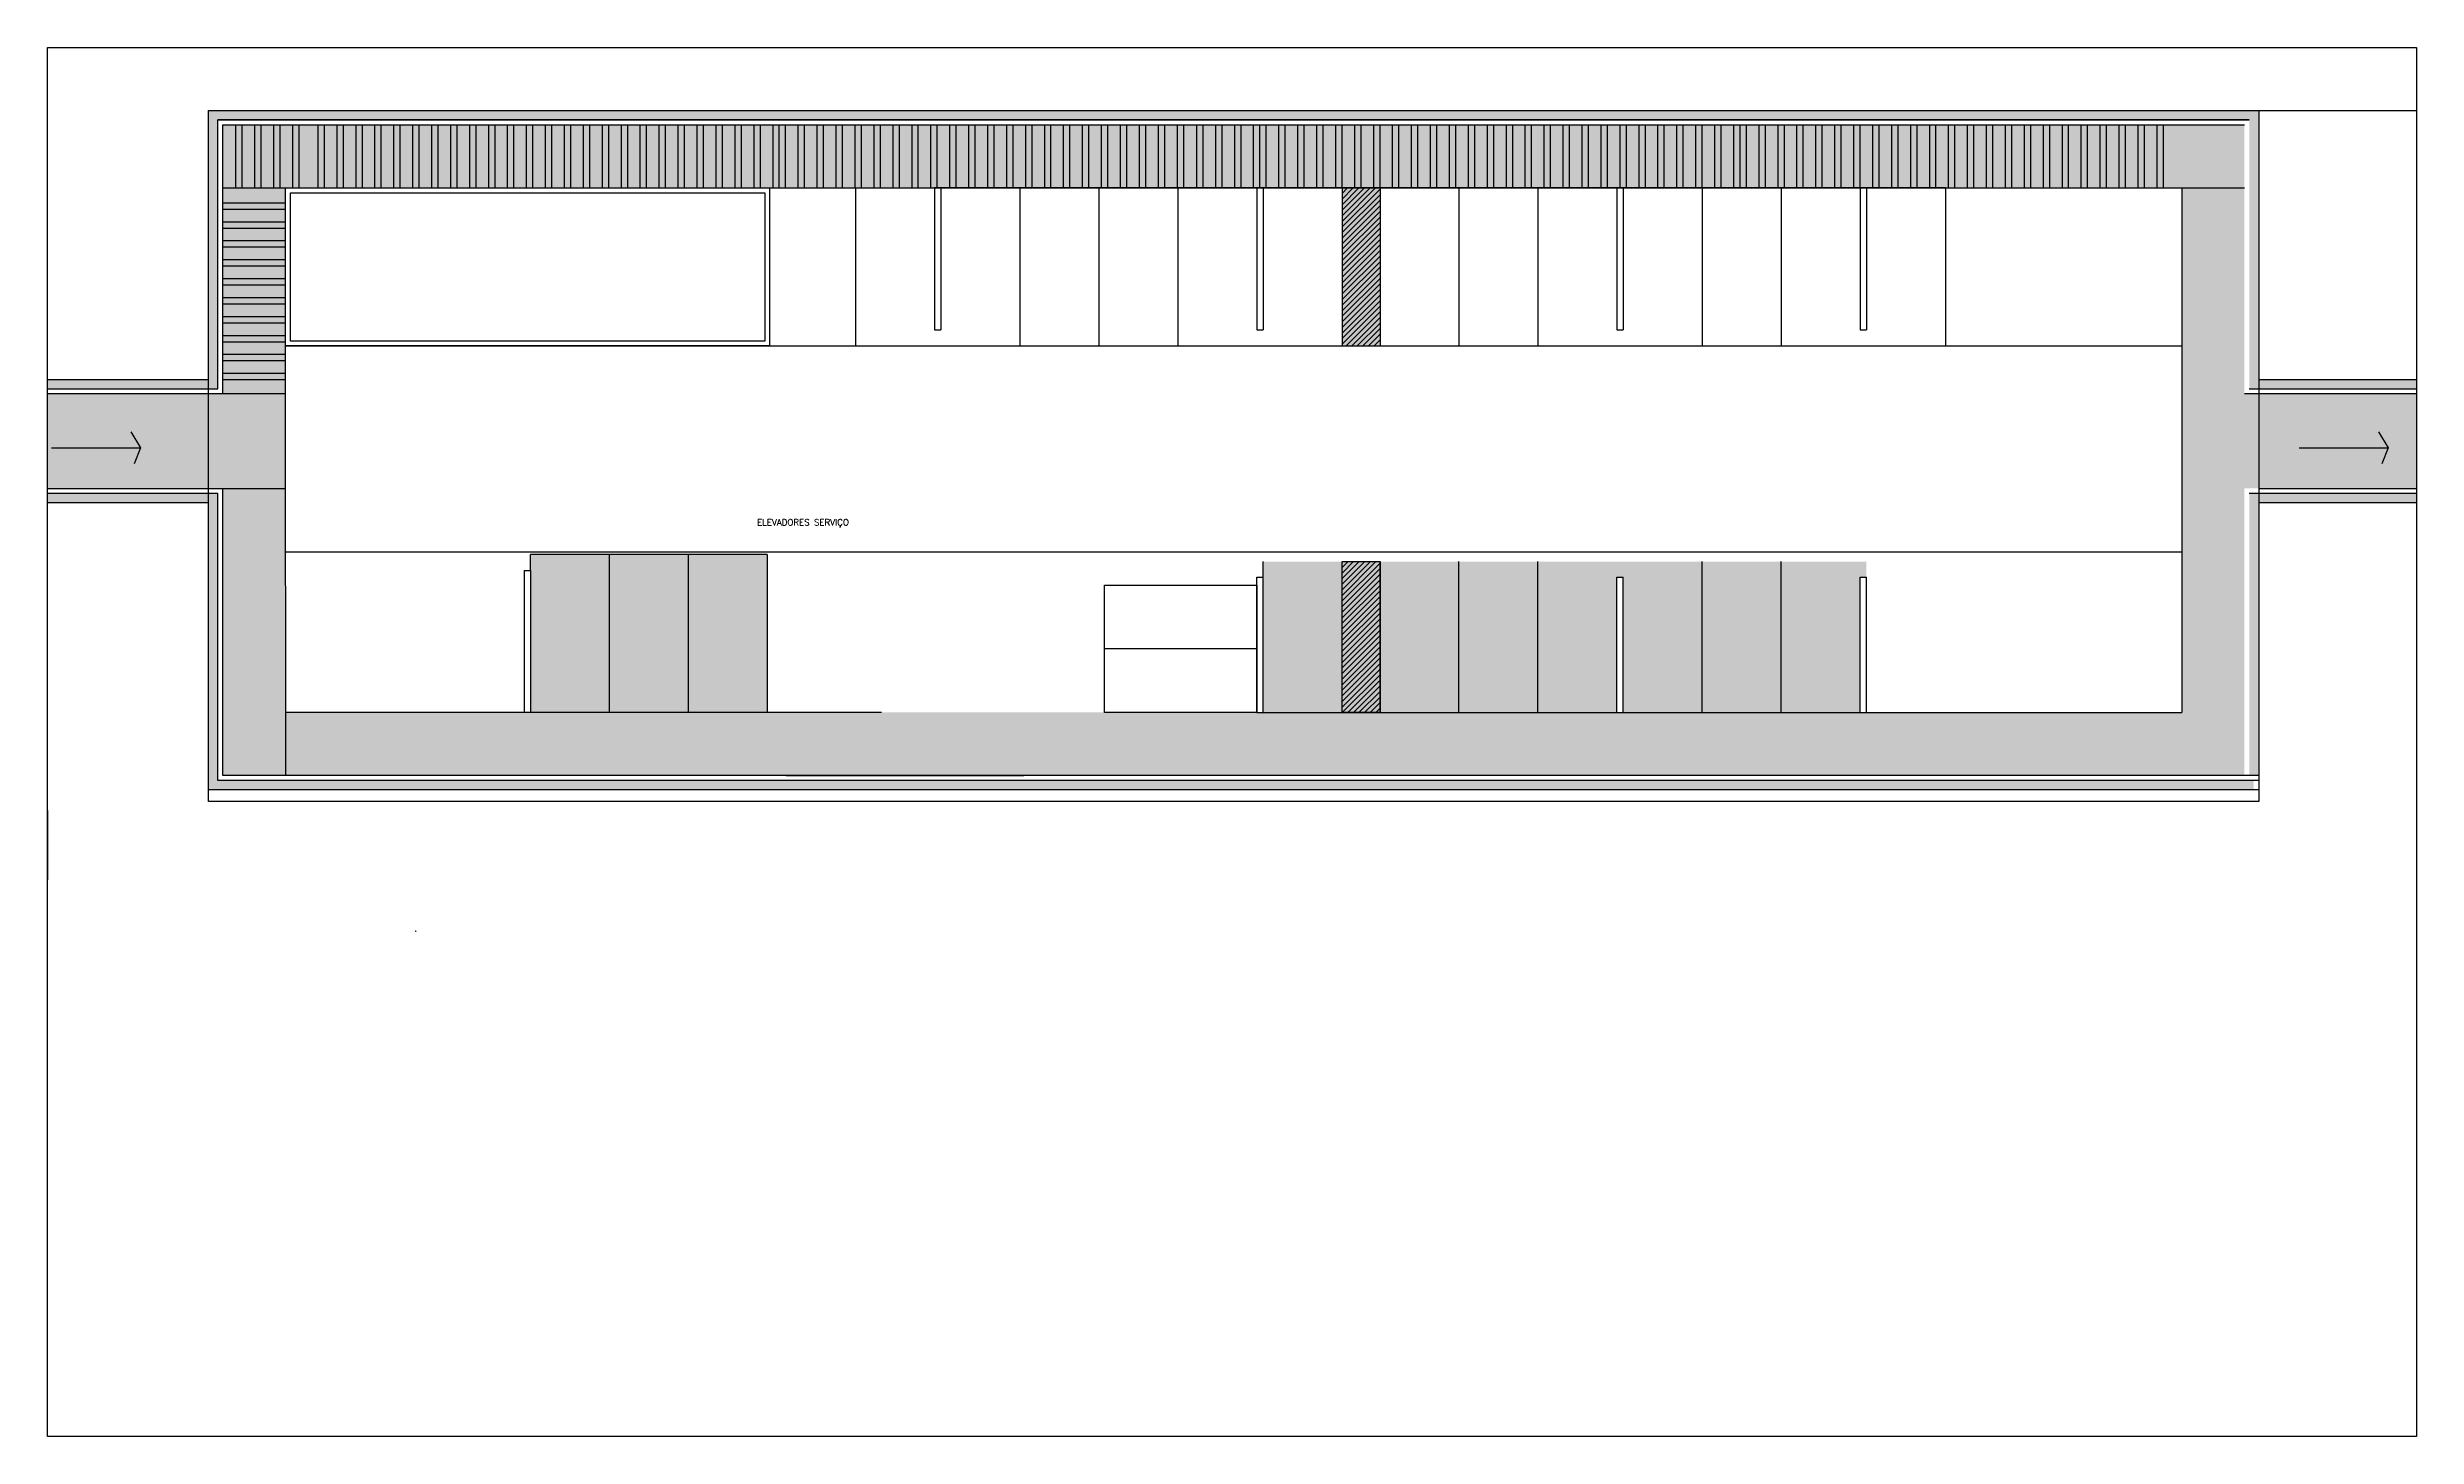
# Model space of a CAD drawing. Header units: inches. Extents: x -55 to 600, y -103 to 167.
# Drawn here: x 370.2 to 445.2, y -25.6 to 18.4 of the extents above; entities that cross this region are included whole.
import ezdxf

# ---------------------------------------------------------------- set-up
doc = ezdxf.new("R2010")
doc.units = ezdxf.units.IN
doc.header["$MEASUREMENT"] = 0
doc.linetypes.add('ACAD_ISO02W100', pattern=[15, 12, -3])
doc.layers.add('AI-Texto amb-tit', color=4, linetype='Continuous')
doc.styles.add('RS100', font='romans.shx', dxfattribs={"height": 0.2})
pattern_1 = [(37.5, (210.410475, 0), (-0.003149668, 0.096341188), [0, -0.076, 0, -0.085, 0, -0.08125]), (7.5, (210.41047, 0), (0.088488835, 0.1411073), [0, -0.041, 0, -0.0685, 0, -0.02625]), (327.5, (210.348975, 0), (0.155707093, 0.000282953), [0, -0.025, 0, -0.09, 0, -0.1175]), (317.5, (210.34897, 0), (0.15030633, 0.04388378), [0, -0.0125, 0, -0.059, 0, -0.0675])]
pattern_2 = [(45, (210.41047, 0), (-0.08838835, 0.08838835), [])]

msp = doc.modelspace()

# ---------------------------------------------------------------- texts
at = {"layer": 'AI-Texto amb-tit', "insert": (392.664, 3.429), "char_height": 0.2, "width": 3.69087, "attachment_point": 1, "style": 'RS100'}
msp.add_mtext('ELEVADORES SERVIÇO', dxfattribs=at)

# ---------------------------------------------------------------- hatches: boundary and pattern name
h = msp.add_hatch()
h.set_pattern_fill('AR-SAND', scale=0.05)
h.set_pattern_definition(pattern_1)
h.paths.add_polyline_path([(375.598, 16.071), (375.298, 16.071), (375.298, 7.554), (375.598, 7.554)])
h.paths.add_polyline_path([(375.298, 7.854), (370.198, 7.854), (370.198, 7.554), (375.298, 7.554)])
h = msp.add_hatch()
h.set_pattern_fill('AR-SAND', scale=0.05)
h.set_pattern_definition(pattern_1)
h.paths.add_polyline_path([(440.198, 16.371), (375.298, 16.371), (375.298, 16.071), (440.198, 16.071)])
h = msp.add_hatch(color=254)
h.dxf.hatch_style = 1
h.paths.add_polyline_path([(377.75, 15.921), (375.748, 15.921), (375.748, -4.694), (377.75, -4.694)])
h = msp.add_hatch(color=254)
h.dxf.hatch_style = 1
h.paths.add_polyline_path([(437.783, 15.922), (377.741, 15.922), (377.741, 13.92), (437.783, 13.92)])
h = msp.add_hatch(color=254)
h.dxf.hatch_style = 1
h.paths.add_polyline_path([(439.748, 15.921), (437.768, 15.921), (437.768, -4.694), (439.748, -4.694)])
h = msp.add_hatch()
h.set_pattern_fill('AR-SAND', scale=0.05)
h.set_pattern_definition(pattern_1)
h.paths.add_polyline_path([(440.198, 16.07), (439.898, 16.07), (439.898, 7.854), (440.198, 7.854)])
h.paths.add_polyline_path([(445.198, 7.854), (439.898, 7.854), (439.898, 7.554), (445.198, 7.554)])
h = msp.add_hatch(color=5)
h.dxf.hatch_style = 1
h.paths.add_polyline_path([(412.383, 13.919), (411.183, 13.919), (411.183, 8.921), (412.383, 8.921)])
h = msp.add_hatch()
h.set_pattern_fill('ANSI31')
h.set_pattern_definition(pattern_2)
h.paths.add_polyline_path([(412.383, 13.919), (411.183, 13.919), (411.183, 8.921), (412.383, 8.921)])
h = msp.add_hatch(color=4)
h.dxf.hatch_style = 1
h.paths.add_polyline_path([(377.741, 7.405), (370.198, 7.404), (370.198, 4.404), (377.741, 4.405)])
h = msp.add_hatch(color=1)
h.dxf.hatch_style = 1
h.paths.add_polyline_path([(445.198, 7.404), (437.768, 7.404), (437.768, 4.404), (445.198, 4.404)])
h = msp.add_hatch()
h.set_pattern_fill('AR-SAND', scale=0.05)
h.set_pattern_definition(pattern_1)
h.paths.add_polyline_path([(375.598, 4.254), (370.198, 4.254), (370.198, 3.954), (375.598, 3.954)])
h = msp.add_hatch()
h.set_pattern_fill('AR-SAND', scale=0.05)
h.set_pattern_definition(pattern_1)
h.paths.add_polyline_path([(375.597, 3.954), (375.298, 3.954), (375.298, -4.844), (375.598, -4.844)])
h = msp.add_hatch()
h.set_pattern_fill('AR-SAND', scale=0.05)
h.set_pattern_definition(pattern_1)
h.paths.add_polyline_path([(445.198, 4.254), (439.898, 4.254), (439.898, 3.954), (445.198, 3.954)])
h.paths.add_polyline_path([(440.198, 3.954), (439.898, 3.954), (439.898, -4.694), (440.198, -4.694)])
h = msp.add_hatch(color=253)
h.dxf.hatch_style = 1
h.paths.add_polyline_path([(392.986, 2.306), (390.486, 2.306), (390.486, -2.694), (392.986, -2.694)])
h.paths.add_polyline_path([(390.486, 2.306), (387.986, 2.306), (387.986, -2.694), (390.486, -2.694)])
h.paths.add_polyline_path([(387.986, 2.306), (385.486, 2.306), (385.486, 1.806), (385.486, -2.694), (387.986, -2.694)])
h = msp.add_hatch(color=253)
h.dxf.hatch_style = 1
h.paths.add_polyline_path([(427.583, 1.588), (427.783, 1.588), (427.783, 2.088), (425.083, 2.088), (425.083, -2.694), (427.583, -2.694)])
h.paths.add_polyline_path([(425.083, 2.088), (422.583, 2.088), (422.583, -2.694), (425.083, -2.694)])
h.paths.add_polyline_path([(422.583, 2.088), (417.383, 2.088), (417.383, -2.694), (419.883, -2.694), (419.883, 1.588), (420.083, 1.588), (420.083, -2.694), (422.583, -2.694)])
h.paths.add_polyline_path([(417.383, 2.088), (414.883, 2.088), (414.883, -2.694), (417.383, -2.694)])
h.paths.add_polyline_path([(414.883, 2.088), (412.383, 2.088), (412.383, -2.694), (414.883, -2.694)])
h.paths.add_polyline_path([(411.183, 2.088), (408.683, 2.088), (408.683, -2.694), (411.183, -2.694)])
h = msp.add_hatch(color=5)
h.dxf.hatch_style = 1
h.paths.add_polyline_path([(412.383, 2.088), (411.183, 2.088), (411.183, -2.694), (412.383, -2.694)])
h = msp.add_hatch()
h.set_pattern_fill('ANSI31')
h.set_pattern_definition(pattern_2)
h.paths.add_polyline_path([(412.383, 2.088), (411.183, 2.088), (411.183, -2.694), (412.383, -2.694)])
h = msp.add_hatch(color=254)
h.dxf.hatch_style = 1
h.paths.add_polyline_path([(439.749, -2.694), (377.748, -2.694), (377.748, -4.694), (439.749, -4.694)])
h = msp.add_hatch()
h.set_pattern_fill('AR-SAND', scale=0.05)
h.set_pattern_definition([(37.5, (210.410475, -0.15), (-0.003149668, 0.096341188), [0, -0.076, 0, -0.085, 0, -0.08125]), (7.5, (210.41047, -0.15), (0.088488835, 0.1411073), [0, -0.041, 0, -0.0685, 0, -0.02625]), (327.5, (210.348975, -0.15), (0.155707093, 0.000282953), [0, -0.025, 0, -0.09, 0, -0.1175]), (317.5, (210.34897, -0.15), (0.15030633, 0.04388378), [0, -0.0125, 0, -0.059, 0, -0.0675])])
h.paths.add_polyline_path([(375.748, -5.144), (375.748, -4.844), (375.298, -4.844), (375.298, -5.144)])
h.paths.add_polyline_path([(375.748, -4.844), (375.748, -5.144), (440.037, -5.144), (440.037, -4.844)])

# ---------------------------------------------------------------- linework, layer by layer
for p, q in [((370.198, -25.629), (370.198, 18.371)), ((370.198, 18.371), (445.198, 18.371)), ((445.198, 18.371), (445.198, -25.629)), ((375.298, 16.371), (445.198, 16.371)), ((375.298, 7.854), (375.298, 16.371)), ((375.598, 7.554), (375.598, 16.071)), ((375.598, 16.071), (439.898, 16.071)), ((375.748, 15.921), (439.748, 15.921)), ((375.748, 7.404), (375.748, 15.921)), ((375.748, 15.921), (417.238, 15.921)), ((381.198, 15.921), (439.748, 15.921)), ((375.748, 13.919), (439.748, 13.919)), ((384.112, 13.769), (384.112, 13.769)), ((384.112, 13.769), (384.112, 13.769)), ((395.783, 13.921), (395.783, 8.921)), ((398.283, 13.921), (398.283, 9.421)), ((430.283, 13.921), (398.283, 13.921)), ((398.483, 13.921), (398.483, 9.421)), ((400.983, 13.921), (400.983, 8.921)), ((403.483, 13.921), (403.483, 8.921)), ((405.983, 13.921), (405.983, 8.921)), ((408.483, 13.921), (408.483, 9.421)), ((408.683, 13.921), (408.683, 9.421)), ((411.183, 13.921), (411.183, 8.921)), ((412.383, 13.921), (412.383, 8.921)), ((414.883, 13.921), (414.883, 8.921)), ((417.383, 13.921), (417.383, 8.921)), ((419.883, 13.921), (419.883, 9.421)), ((420.083, 13.921), (420.083, 9.421)), ((422.583, 13.921), (422.583, 8.921)), ((425.083, 13.921), (425.083, 8.921)), ((427.583, 13.921), (427.583, 9.421)), ((427.783, 13.921), (427.783, 9.421)), ((430.283, 13.921), (430.28, 8.921)), ((430.583, 13.919), (438.183, 13.92)), ((437.768, 13.919), (437.768, -2.694)), ((398.283, 9.421), (398.483, 9.421)), ((408.483, 9.421), (408.683, 9.421)), ((419.883, 9.421), (420.083, 9.421)), ((427.583, 9.421), (427.783, 9.421)), ((393.283, 8.921), (398.283, 8.921)), ((398.283, 8.921), (430.28, 8.921)), ((370.198, 7.854), (375.298, 7.854)), ((370.198, 7.554), (375.598, 7.554)), ((439.898, 7.554), (445.198, 7.554)), ((440.198, 7.854), (445.198, 7.854)), ((370.198, 7.404), (375.198, 7.404)), ((375.198, 7.404), (377.74, 7.404)), ((439.748, 7.404), (445.198, 7.404)), ((440.198, 7.404), (440.198, 4.404)), ((372.837, 6.195), (373.148, 5.686)), ((443.987, 6.195), (444.298, 5.686)), ((370.332, 5.686), (373.148, 5.686)), ((373.148, 5.686), (372.948, 5.177)), ((441.482, 5.686), (444.298, 5.686)), ((444.298, 5.686), (444.098, 5.177)), ((370.198, 4.404), (375.198, 4.404)), ((370.198, 4.254), (375.598, 4.254)), ((370.198, 3.954), (375.298, 3.954)), ((375.198, 4.404), (377.742, 4.404)), ((375.298, -5.144), (375.298, 3.954)), ((375.598, -4.844), (375.598, 4.254)), ((375.748, -4.694), (375.748, 4.404)), ((439.898, 4.254), (445.198, 4.254)), ((440.198, 4.404), (445.198, 4.404)), ((440.198, 3.954), (445.198, 3.954)), ((392.986, 2.306), (385.486, 2.306)), ((385.486, 1.806), (385.486, 2.306)), ((387.986, 2.306), (387.986, -2.694)), ((390.486, 2.306), (390.486, -2.694)), ((392.986, 2.306), (392.986, -2.694)), ((385.286, 1.806), (385.286, -2.694)), ((385.286, 1.806), (385.486, 1.806)), ((385.486, 1.806), (385.486, -2.694)), ((408.483, -2.694), (408.483, 1.588)), ((408.483, 1.588), (408.683, 1.588)), ((408.683, -2.694), (408.683, 2.088)), ((411.183, -2.694), (411.183, 2.088)), ((412.383, -2.694), (412.383, 2.088)), ((414.883, -2.694), (414.883, 2.088)), ((417.383, -2.694), (417.383, 2.088)), ((419.883, -2.694), (419.883, 1.588)), ((419.883, 1.588), (420.083, 1.588)), ((420.083, -2.694), (420.083, 1.588)), ((422.583, -2.694), (422.583, 2.088)), ((425.083, -2.694), (425.083, 2.088)), ((427.583, -2.694), (427.583, 1.588)), ((427.583, -2.694), (427.583, 1.588)), ((427.583, 1.588), (427.783, 1.588)), ((427.783, -2.694), (427.783, 1.588)), ((396.599, -2.694), (377.748, -2.694)), ((408.483, -2.694), (437.768, -2.694)), ((427.583, -2.694), (427.783, -2.694)), ((440.198, -5.144), (375.298, -5.144)), ((440.198, -4.844), (375.598, -4.844)), ((440.198, -4.694), (375.748, -4.694)), ((393.587, -4.694), (401.11, -4.694)), ((393.587, -4.694), (395.064, -4.694)), ((412.218, -4.694), (412.218, -4.694)), ((370.198, -5.795), (370.198, -7.995)), ((370.198, -8.429), (370.198, -6.229)), ((370.198, -8.429), (370.198, -6.229)), ((381.848, -9.607), (381.848, -9.629)), ((445.198, -25.629), (370.198, -25.629))]:
    msp.add_line(p, q)
at = {"linetype": 'ACAD_ISO02W100'}
for p, q in [((376.168, 13.919), (376.168, 15.921)), ((376.168, 13.919), (376.168, 15.921)), ((376.368, 13.919), (376.368, 15.921)), ((376.368, 13.919), (376.368, 15.921)), ((376.768, 13.919), (376.768, 15.921)), ((376.968, 13.919), (376.968, 15.921)), ((377.368, 13.919), (377.368, 15.921)), ((377.568, 13.919), (377.568, 15.921)), ((377.968, 13.919), (377.968, 15.921)), ((378.168, 13.919), (378.168, 15.921)), ((378.168, 13.919), (378.168, 15.921)), ((378.768, 13.919), (378.768, 15.921)), ((378.968, 13.919), (378.968, 15.921)), ((379.368, 13.919), (379.368, 15.921)), ((379.568, 13.919), (379.568, 15.921)), ((379.968, 13.919), (379.968, 15.921)), ((379.968, 13.919), (379.968, 15.921)), ((380.168, 13.919), (380.168, 15.921)), ((380.168, 13.919), (380.168, 15.921)), ((380.568, 13.919), (380.568, 15.921)), ((380.768, 13.919), (380.768, 15.921)), ((381.168, 13.919), (381.168, 15.921)), ((381.368, 13.919), (381.368, 15.921)), ((381.768, 13.919), (381.768, 15.921)), ((381.768, 13.919), (381.768, 15.921)), ((381.968, 13.919), (381.968, 15.921)), ((381.968, 13.919), (381.968, 15.921)), ((382.368, 13.919), (382.368, 15.921)), ((382.568, 13.919), (382.568, 15.921)), ((382.968, 13.919), (382.968, 15.921)), ((383.168, 13.919), (383.168, 15.921)), ((383.568, 13.919), (383.568, 15.921)), ((383.568, 13.919), (383.568, 15.921)), ((383.768, 13.919), (383.768, 15.921)), ((383.768, 13.919), (383.768, 15.921)), ((384.168, 13.919), (384.168, 15.921)), ((384.368, 13.919), (384.368, 15.921)), ((384.768, 13.919), (384.768, 15.921)), ((384.968, 13.919), (384.968, 15.921)), ((385.368, 13.919), (385.368, 15.921)), ((385.368, 13.919), (385.368, 15.921)), ((385.568, 13.919), (385.568, 15.921)), ((385.568, 13.919), (385.568, 15.921)), ((385.968, 13.919), (385.968, 15.921)), ((386.168, 13.919), (386.168, 15.921)), ((386.568, 13.919), (386.568, 15.921)), ((386.768, 13.919), (386.768, 15.921)), ((387.168, 13.919), (387.168, 15.921)), ((387.168, 13.919), (387.168, 15.921)), ((387.368, 13.919), (387.368, 15.921)), ((387.368, 13.919), (387.368, 15.921)), ((387.768, 13.919), (387.768, 15.921)), ((387.968, 13.919), (387.968, 15.921)), ((388.368, 13.919), (388.368, 15.921)), ((388.568, 13.919), (388.568, 15.921)), ((388.968, 13.919), (388.968, 15.921)), ((388.968, 13.919), (388.968, 15.921)), ((389.168, 13.919), (389.168, 15.921)), ((389.168, 13.919), (389.168, 15.921)), ((389.568, 13.919), (389.568, 15.921)), ((389.768, 13.919), (389.768, 15.921)), ((390.168, 13.919), (390.168, 15.921)), ((390.368, 13.919), (390.368, 15.921)), ((390.768, 13.919), (390.768, 15.921)), ((390.768, 13.919), (390.768, 15.921)), ((390.968, 13.919), (390.968, 15.921)), ((390.968, 13.919), (390.968, 15.921)), ((391.368, 13.919), (391.368, 15.921)), ((391.368, 13.919), (391.368, 15.921)), ((391.568, 13.919), (391.568, 15.921)), ((391.568, 13.919), (391.568, 15.921)), ((391.968, 13.919), (391.968, 15.921)), ((392.168, 13.919), (392.168, 15.921)), ((392.568, 13.919), (392.568, 15.921)), ((392.768, 13.919), (392.768, 15.921)), ((393.168, 13.919), (393.168, 15.921)), ((393.368, 13.919), (393.368, 15.921)), ((393.368, 13.919), (393.368, 15.921)), ((393.568, 13.919), (393.568, 15.921)), ((393.968, 13.919), (393.968, 15.921)), ((394.168, 13.919), (394.168, 15.921)), ((394.568, 13.919), (394.568, 15.921)), ((394.768, 13.919), (394.768, 15.921)), ((395.168, 13.919), (395.168, 15.921)), ((395.168, 13.919), (395.168, 15.921)), ((395.368, 13.919), (395.368, 15.921)), ((395.368, 13.919), (395.368, 15.921)), ((395.768, 13.919), (395.768, 15.921)), ((395.968, 13.919), (395.968, 15.921)), ((396.368, 13.919), (396.368, 15.921)), ((396.568, 13.919), (396.568, 15.921)), ((396.968, 13.919), (396.968, 15.921)), ((396.968, 13.919), (396.968, 15.921)), ((397.168, 13.919), (397.168, 15.921)), ((397.168, 13.919), (397.168, 15.921)), ((397.568, 13.919), (397.568, 15.921)), ((397.768, 13.919), (397.768, 15.921)), ((398.168, 13.919), (398.168, 15.921)), ((398.368, 13.919), (398.368, 15.921)), ((398.768, 13.919), (398.768, 15.921)), ((398.768, 13.919), (398.768, 15.921)), ((398.968, 13.919), (398.968, 15.921)), ((398.968, 13.919), (398.968, 15.921)), ((399.368, 13.919), (399.368, 15.921)), ((399.568, 13.919), (399.568, 15.921)), ((399.968, 13.919), (399.968, 15.921)), ((400.168, 13.919), (400.168, 15.921)), ((400.568, 13.919), (400.568, 15.921)), ((400.568, 13.919), (400.568, 15.921)), ((400.768, 13.919), (400.768, 15.921)), ((400.768, 13.919), (400.768, 15.921)), ((401.168, 13.919), (401.168, 15.921)), ((401.368, 13.919), (401.368, 15.921)), ((401.768, 13.919), (401.768, 15.921)), ((401.968, 13.919), (401.968, 15.921)), ((402.368, 13.919), (402.368, 15.921)), ((402.368, 13.919), (402.368, 15.921)), ((402.568, 13.919), (402.568, 15.921)), ((402.568, 13.919), (402.568, 15.921)), ((402.968, 13.919), (402.968, 15.921)), ((403.168, 13.919), (403.168, 15.921)), ((403.568, 13.919), (403.568, 15.921)), ((403.768, 13.919), (403.768, 15.921)), ((404.168, 13.919), (404.168, 15.921)), ((404.168, 13.919), (404.168, 15.921)), ((404.368, 13.919), (404.368, 15.921)), ((404.368, 13.919), (404.368, 15.921)), ((404.768, 13.919), (404.768, 15.921)), ((404.968, 13.919), (404.968, 15.921)), ((405.368, 13.919), (405.368, 15.921)), ((405.568, 13.919), (405.568, 15.921)), ((405.968, 13.921), (405.968, 15.923)), ((405.968, 13.919), (405.968, 15.921)), ((406.168, 13.921), (406.168, 15.923)), ((406.168, 13.919), (406.168, 15.921)), ((406.583, 13.921), (406.583, 15.923)), ((406.583, 13.921), (406.583, 15.923)), ((406.783, 13.921), (406.783, 15.923)), ((406.783, 13.921), (406.783, 15.923)), ((407.183, 13.921), (407.183, 15.923)), ((407.383, 13.921), (407.383, 15.923)), ((407.783, 13.921), (407.783, 15.923)), ((407.983, 13.921), (407.983, 15.923)), ((408.383, 13.921), (408.383, 15.923)), ((408.583, 13.921), (408.583, 15.923)), ((408.583, 13.921), (408.583, 15.923)), ((408.783, 13.921), (408.783, 15.923)), ((409.183, 13.921), (409.183, 15.923)), ((409.383, 13.921), (409.383, 15.923)), ((409.783, 13.921), (409.783, 15.923)), ((409.983, 13.921), (409.983, 15.923)), ((410.383, 13.921), (410.383, 15.923)), ((410.383, 13.921), (410.383, 15.923)), ((410.583, 13.921), (410.583, 15.923)), ((410.583, 13.921), (410.583, 15.923)), ((410.983, 13.921), (410.983, 15.923)), ((411.183, 13.921), (411.183, 15.923)), ((411.583, 13.921), (411.583, 15.923)), ((411.783, 13.921), (411.783, 15.923)), ((412.183, 13.921), (412.183, 15.923)), ((412.183, 13.921), (412.183, 15.923)), ((412.383, 13.921), (412.383, 15.923)), ((412.383, 13.921), (412.383, 15.923)), ((412.783, 13.921), (412.783, 15.923)), ((412.983, 13.921), (412.983, 15.923)), ((413.383, 13.921), (413.383, 15.923)), ((413.583, 13.921), (413.583, 15.923)), ((413.983, 13.921), (413.983, 15.923)), ((413.983, 13.921), (413.983, 15.923)), ((414.183, 13.921), (414.183, 15.923)), ((414.183, 13.921), (414.183, 15.923)), ((414.583, 13.921), (414.583, 15.923)), ((414.783, 13.921), (414.783, 15.923)), ((415.183, 13.921), (415.183, 15.923)), ((415.383, 13.921), (415.383, 15.923)), ((415.783, 13.921), (415.783, 15.923)), ((415.783, 13.921), (415.783, 15.923)), ((415.983, 13.921), (415.983, 15.923)), ((415.983, 13.921), (415.983, 15.923)), ((416.383, 13.921), (416.383, 15.923)), ((416.583, 13.921), (416.583, 15.923)), ((416.983, 13.921), (416.983, 15.923)), ((417.183, 13.921), (417.183, 15.923)), ((417.583, 13.921), (417.583, 15.923)), ((417.583, 13.921), (417.583, 15.923)), ((417.783, 13.921), (417.783, 15.923)), ((417.783, 13.921), (417.783, 15.923)), ((418.183, 13.921), (418.183, 15.923)), ((418.383, 13.921), (418.383, 15.923)), ((418.783, 13.921), (418.783, 15.923)), ((418.983, 13.921), (418.983, 15.923)), ((419.383, 13.921), (419.383, 15.923)), ((419.383, 13.921), (419.383, 15.923)), ((419.583, 13.921), (419.583, 15.923)), ((419.583, 13.921), (419.583, 15.923)), ((419.983, 13.921), (419.983, 15.923)), ((420.183, 13.921), (420.183, 15.923)), ((420.583, 13.921), (420.583, 15.923)), ((420.783, 13.921), (420.783, 15.923)), ((421.183, 13.921), (421.183, 15.923)), ((421.183, 13.919), (421.183, 15.921)), ((421.383, 13.921), (421.383, 15.923)), ((421.383, 13.919), (421.383, 15.921)), ((421.783, 13.919), (421.783, 15.921)), ((421.783, 13.919), (421.783, 15.921)), ((421.983, 13.919), (421.983, 15.921)), ((421.983, 13.919), (421.983, 15.921)), ((422.383, 13.919), (422.383, 15.921)), ((422.583, 13.919), (422.583, 15.921)), ((422.983, 13.919), (422.983, 15.921)), ((423.183, 13.919), (423.183, 15.921)), ((423.583, 13.919), (423.583, 15.921)), ((423.783, 13.919), (423.783, 15.921)), ((423.783, 13.919), (423.783, 15.921)), ((423.983, 13.919), (423.983, 15.921)), ((424.383, 13.919), (424.383, 15.921)), ((424.583, 13.919), (424.583, 15.921)), ((424.983, 13.919), (424.983, 15.921)), ((425.183, 13.919), (425.183, 15.921)), ((425.583, 13.919), (425.583, 15.921)), ((425.583, 13.919), (425.583, 15.921)), ((425.783, 13.919), (425.783, 15.921)), ((425.783, 13.919), (425.783, 15.921)), ((426.183, 13.919), (426.183, 15.921)), ((426.383, 13.919), (426.383, 15.921)), ((426.783, 13.919), (426.783, 15.921)), ((426.983, 13.919), (426.983, 15.921)), ((427.383, 13.919), (427.383, 15.921)), ((427.383, 13.919), (427.383, 15.921)), ((427.583, 13.919), (427.583, 15.921)), ((427.583, 13.919), (427.583, 15.921)), ((427.983, 13.919), (427.983, 15.921)), ((428.183, 13.919), (428.183, 15.921)), ((428.583, 13.919), (428.583, 15.921)), ((428.783, 13.919), (428.783, 15.921)), ((429.183, 13.919), (429.183, 15.921)), ((429.183, 13.919), (429.183, 15.921)), ((429.383, 13.919), (429.383, 15.921)), ((429.383, 13.919), (429.383, 15.921)), ((429.783, 13.919), (429.783, 15.921)), ((429.983, 13.919), (429.983, 15.921)), ((430.383, 13.919), (430.383, 15.921)), ((430.583, 13.919), (430.583, 15.921)), ((430.983, 13.919), (430.983, 15.921)), ((430.983, 13.919), (430.983, 15.921)), ((431.183, 13.919), (431.183, 15.921)), ((431.183, 13.919), (431.183, 15.921)), ((431.583, 13.919), (431.583, 15.921)), ((431.783, 13.919), (431.783, 15.921)), ((432.183, 13.919), (432.183, 15.921)), ((432.383, 13.919), (432.383, 15.921)), ((432.783, 13.919), (432.783, 15.921)), ((432.783, 13.919), (432.783, 15.921)), ((432.983, 13.919), (432.983, 15.921)), ((432.983, 13.919), (432.983, 15.921)), ((433.383, 13.919), (433.383, 15.921)), ((433.583, 13.919), (433.583, 15.921)), ((433.983, 13.919), (433.983, 15.921)), ((434.183, 13.919), (434.183, 15.921)), ((434.583, 13.919), (434.583, 15.921)), ((434.583, 13.919), (434.583, 15.921)), ((434.783, 13.919), (434.783, 15.921)), ((434.783, 13.919), (434.783, 15.921)), ((435.183, 13.919), (435.183, 15.921)), ((435.383, 13.919), (435.383, 15.921)), ((435.783, 13.919), (435.783, 15.921)), ((435.983, 13.919), (435.983, 15.921)), ((436.383, 13.919), (436.383, 15.921)), ((436.383, 13.92), (436.383, 15.921)), ((436.383, 13.92), (436.383, 15.921)), ((436.583, 13.919), (436.583, 15.921)), ((436.583, 13.92), (436.583, 15.921)), ((436.583, 13.92), (436.583, 15.921)), ((436.983, 13.92), (436.983, 15.921)), ((437.183, 13.92), (437.183, 15.921)), ((377.744, 13.439), (375.742, 13.439)), ((377.744, 13.439), (375.742, 13.439)), ((377.744, 13.239), (375.742, 13.239)), ((377.75, 13.439), (375.748, 13.439)), ((377.75, 13.439), (375.748, 13.439)), ((377.75, 13.239), (375.748, 13.239)), ((377.75, 12.839), (375.748, 12.839)), ((377.75, 12.639), (375.748, 12.639)), ((377.75, 12.239), (375.748, 12.239)), ((377.75, 12.039), (375.748, 12.039)), ((377.748, 11.639), (375.746, 11.639)), ((377.748, 11.639), (375.746, 11.639)), ((377.748, 11.439), (375.746, 11.439)), ((377.75, 11.639), (375.748, 11.639)), ((377.75, 11.639), (375.748, 11.639)), ((377.75, 11.439), (375.748, 11.439)), ((377.748, 11.039), (375.746, 11.039)), ((377.748, 10.839), (375.746, 10.839)), ((377.748, 10.439), (375.746, 10.439)), ((377.748, 10.239), (375.746, 10.239)), ((377.748, 9.839), (375.746, 9.839)), ((377.748, 9.839), (375.746, 9.839)), ((377.75, 9.839), (375.748, 9.839)), ((377.75, 9.839), (375.748, 9.839)), ((377.748, 9.639), (375.746, 9.639)), ((377.75, 9.639), (375.748, 9.639)), ((377.75, 9.239), (375.748, 9.239)), ((377.75, 9.039), (375.748, 9.039)), ((377.75, 8.639), (375.748, 8.639)), ((377.75, 8.439), (375.748, 8.439)), ((377.75, 8.039), (375.748, 8.039)), ((377.75, 8.039), (375.748, 8.039)), ((377.75, 7.839), (375.748, 7.839))]:
    msp.add_line(p, q, dxfattribs=at)
for points in [[(375.298, 16.071), (375.298, 16.371), (440.348, 16.371)], [(439.898, 16.071), (375.598, 16.071)], [(377.75, -4.694), (377.74, 7.314), (377.74, 8.967)]]:
    msp.add_lwpolyline(points)
for points in [[(375.298, 16.371), (440.198, 16.371), (440.198, -5.508), (375.298, -5.508)], [(377.74, 13.919), (393.055, 13.919), (393.055, 8.921), (377.74, 8.921)], [(377.89, 13.769), (392.905, 13.769), (392.905, 9.071), (377.89, 9.071)], [(377.74, 8.921), (437.768, 8.921), (437.768, 2.386), (377.74, 2.386)], [(411.183, 2.088), (412.383, 2.088), (412.383, -2.694), (411.183, -2.694)], [(403.666, 1.341), (408.483, 1.341), (408.483, -2.694), (403.666, -2.694)], [(403.666, 1.341), (408.483, 1.341), (408.483, -0.677), (403.666, -0.677)]]:
    msp.add_lwpolyline(points, close=True)
msp.add_lwpolyline([(381.848, -9.607, 0.000184), (381.87, -9.629, 0.000184)], format="xyb")

msp.set_redraw_order([(e.dxf.handle, doc.entitydb.next_handle()) for e in msp.query("TEXT MTEXT ATTDEF DIMENSION ARC_DIMENSION")])  # texts and dimensions are drawn at this point

doc.saveas('drawing.dxf')
